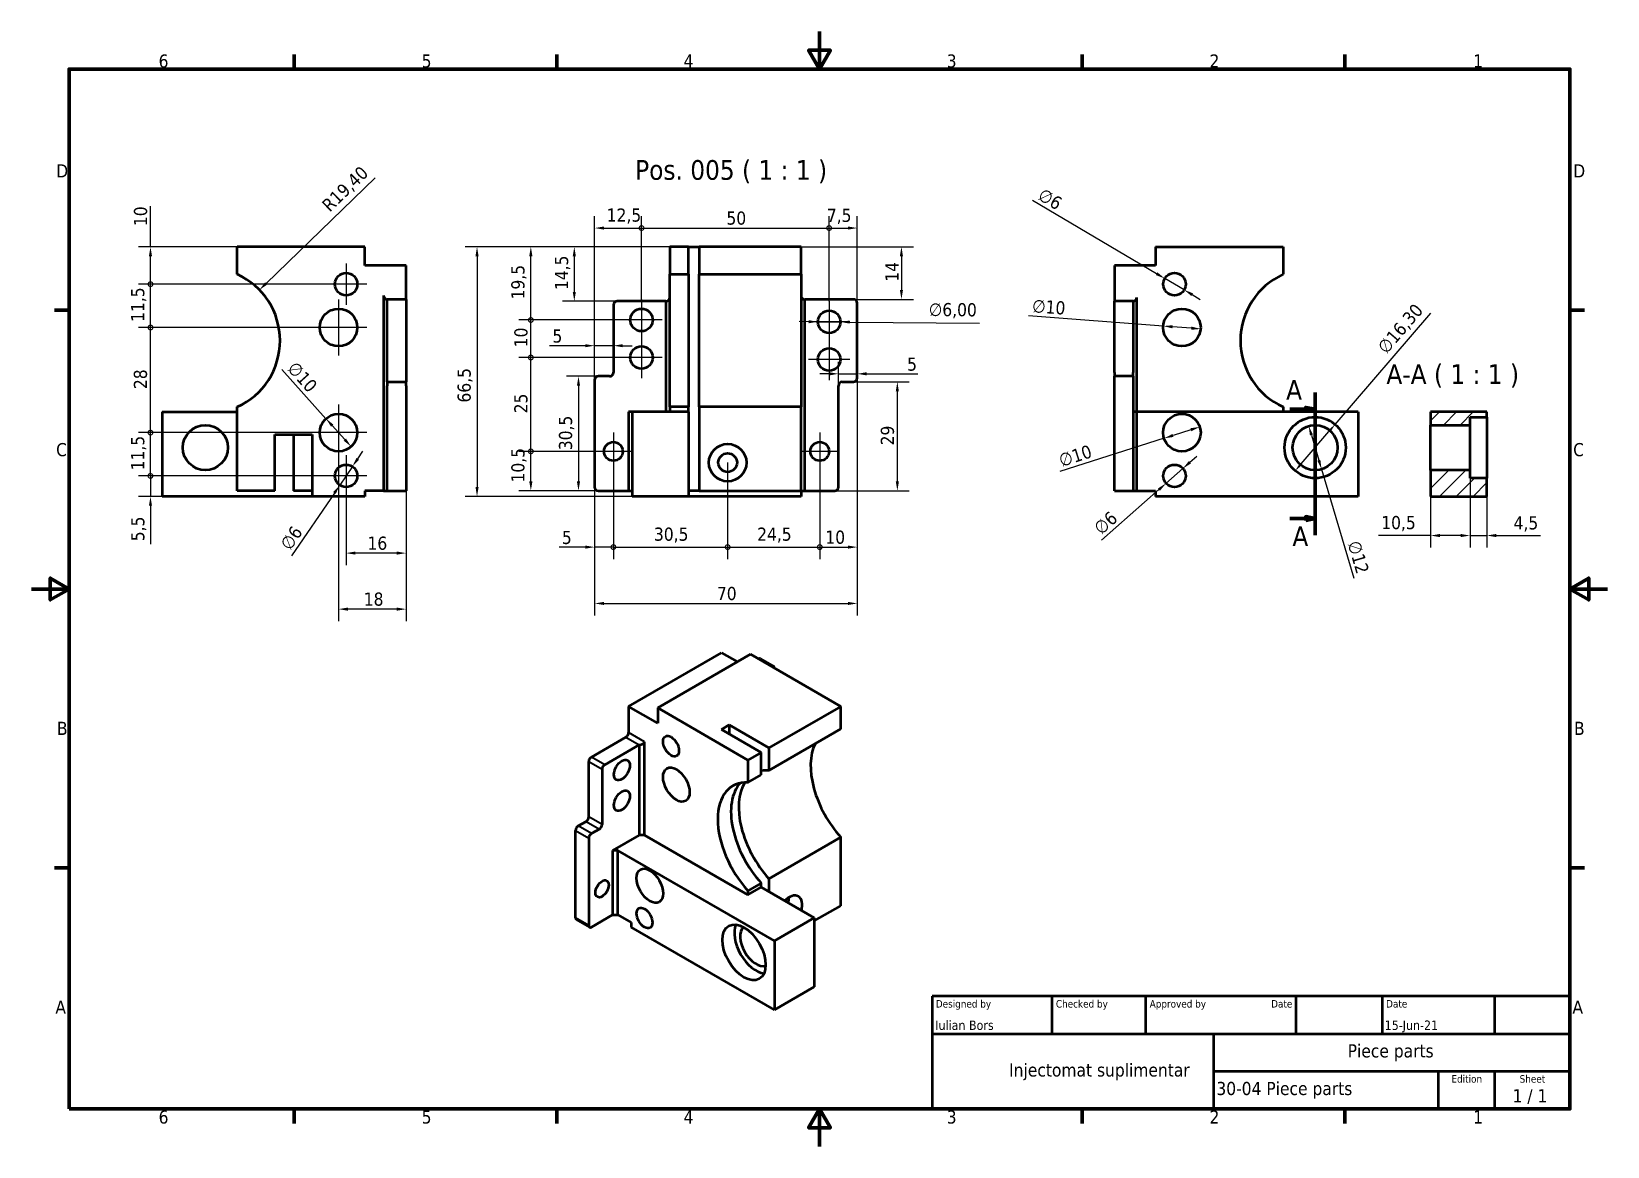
# Model space of a CAD drawing. Header units: millimetres. Extents: x 0 to 420, y 0 to 297.
import ezdxf
from ezdxf.enums import TextEntityAlignment as Align

# ---------------------------------------------------------------- set-up
doc = ezdxf.new("R2010")
doc.units = ezdxf.units.MM
doc.linetypes.add('CHAIN', pattern=[0.3543, 0.2362, -0.0295, 0.0591, -0.0295])
for name, color, linetype, lineweight in [('Border (ISO)', 7, 'Continuous', 70), ('Center Mark (ISO)', 7, 'Continuous', 25), ('Dimension (ISO)', 7, 'Continuous', 25), ('Hatch (ISO)', 7, 'Continuous', 18), ('Section Line (ISO)', 7, 'CHAIN', 70), ('Symbol (ISO)', 7, 'Continuous', 25), ('Title (ISO)', 7, 'Continuous', 50), ('Visible (ISO)', 7, 'Continuous', 50), ('Visible Narrow (ISO)', 7, 'Continuous', 35)]:
    doc.layers.add(name, color=color, linetype=linetype, lineweight=lineweight)
doc.styles.add('Label Text (ISO)', font='tahoma.ttf')
doc.styles.add('Note Text (ISO)', font='tahoma.ttf')
doc.styles.add('Text Style39', font='tahoma.ttf')
doc.styles.add('Text Style41', font='tahoma.ttf')
doc.dimstyles.new('Default (ISO)', dxfattribs={"dimtxt": 3.5, "dimasz": 2.5, "dimexe": 3.175, "dimexo": 0, "dimgap": 0.762, "dimtad": 1, "dimrnd": 1e-08, "dimzin": 0, "dimtxsty": 'Note Text (ISO)', "dimcen": 0.09, "dimdle": 10, "dimclrd": 256, "dimclre": 256, "dimclrt": 256, "dimazin": 0, "dimtfac": 1.001486, "dimtmove": 0, "dimatfit": 3, "dimfxl": 1, "dimtolj": 1, "dimtzin": 0, "dimlwd": -1, "dimlwe": -1, "dimarcsym": 0})

msp = doc.modelspace()

# ---------------------------------------------------------------- texts
at = {"layer": 'Symbol (ISO)', "char_height": 5.25, "attachment_point": 7, "style": 'Label Text (ISO)'}
for s, insert in [('Pos. 005 ( 1 : 1 )', (160.8754, 256.5592)), ('A-A ( 1 : 1 )', (361.0804, 202.159))]:
    msp.add_mtext(s, dxfattribs=dict(at, insert=insert))

# ---------------------------------------------------------------- blocks, each defined once
blk = doc.blocks.new('Borders Default Border')
at = {"layer": 'Border (ISO)'}
for p, q in [((70, 287), (70, 290.9)), ((140, 287), (140, 290.9)), ((280, 287), (280, 290.9)), ((350, 287), (350, 290.9)), ((10, 222.75), (6.1, 222.75)), ((410, 222.75), (413.9, 222.75)), ((10, 74.25), (6.1, 74.25)), ((410, 74.25), (413.9, 74.25)), ((70, 10), (70, 6.1)), ((140, 10), (140, 6.1)), ((280, 10), (280, 6.1)), ((350, 10), (350, 6.1))]:
    blk.add_line(p, q, dxfattribs=at)
at = {"layer": 'Border (ISO)', "flags": 128}
for points in [[(210, 297), (210, 287), (207.11, 292), (212.89, 292), (210, 287)], [(10, 10), (10, 287), (410, 287), (410, 10), (10, 10)], [(0, 148.5), (10, 148.5), (5, 151.39), (5, 145.61), (10, 148.5)], [(420, 148.5), (410, 148.5), (415, 151.39), (415, 145.61), (410, 148.5)], [(210, 0), (210, 10), (207.11, 5), (212.89, 5), (210, 10)]]:
    blk.add_lwpolyline(points, dxfattribs=at)
at = {"layer": 'Border (ISO)', "char_height": 3.5, "attachment_point": 7, "style": 'Note Text (ISO)'}
for s, insert in [('6', (33.88, 287.33)), ('5', (103.98, 287.33)), ('4', (173.78, 287.4)), ('3', (243.91, 287.33)), ('2', (313.94, 287.4)), ('1', (384.21, 287.4)), ('D', (6.57, 258.13)), ('D', (410.87, 258.13)), ('C', (6.56, 183.81)), ('C', (410.86, 183.81)), ('B', (6.78, 109.63)), ('B', (411.08, 109.63)), ('A', (6.36, 35.38)), ('A', (410.66, 35.38)), ('6', (33.88, 6.03)), ('5', (103.98, 6.03)), ('4', (173.78, 6.1)), ('3', (243.91, 6.03)), ('2', (313.94, 6.1)), ('1', (384.21, 6.1))]:
    blk.add_mtext(s, dxfattribs=dict(at, insert=insert))
blk = doc.blocks.new('Title Blocks I.A.B')
at = {"layer": 'Title (ISO)'}
for p, q in [((270.07, 130), (100.07, 130)), ((100.07, 130), (100.07, 100)), ((132.07, 120), (132.07, 130)), ((157.07, 120), (157.07, 130)), ((197.07, 120), (197.07, 130)), ((220.07, 120), (220.07, 130)), ((250.07, 120), (250.07, 130)), ((270.07, 100), (270.07, 130)), ((100.07, 120), (270.07, 120)), ((175.07, 120), (175.07, 100)), ((270.07, 110), (175.07, 110)), ((235.07, 100), (235.07, 110)), ((250.07, 100), (250.07, 110)), ((100.07, 100), (270.07, 100))]:
    blk.add_line(p, q, dxfattribs=at)
at = {"layer": 'Title (ISO)', "style": 'Text Style41'}
for s, p in [('Designed by', (101.07, 129)), ('Checked by', (133.07, 129)), ('Approved by', (158.07, 129)), ('Date', (221.07, 129))]:
    blk.add_text(s, height=2, dxfattribs=at).set_placement(p, align=Align.TOP_LEFT)
blk.add_text('Date', height=2, dxfattribs=at).set_placement((196.07, 129), align=Align.TOP_RIGHT)
for s, p in [('Edition', (242.57, 109)), ('Sheet', (260.07, 109))]:
    blk.add_text(s, height=2, dxfattribs=at).set_placement(p, align=Align.TOP_CENTER)
at = {"layer": 'Title (ISO)', "style": 'Note Text (ISO)'}
blk.add_text('1 / 1 ', height=3.5, dxfattribs=at).set_placement((260.07, 103.5), align=Align.MIDDLE_CENTER)
at = {"layer": 'Title (ISO)'}
for tag, p, height, style in [('AUTHOR_001', (100.92, 121.05), 2.5, 'Text Style39'), ('CREATION_DATE_001', (220.69, 121.05), 2.5, 'Text Style39'), ('TITLE_001', (210.83, 113.72), 3.5, 'Note Text (ISO)'), ('COMPANY_001', (102.23, 108.63), 3.5, 'Note Text (ISO)'), ('PART_NUMBER_001', (175.84, 103.7), 3.5, 'Note Text (ISO)')]:
    blk.add_attdef(tag, p, '', height=height, dxfattribs=dict(at, style=style))
at = {"layer": 'Title (ISO)', "style": 'Text Style39'}
for tag, p in [('CHECKED_BY', (133.07, 121)), ('ENG_APPROVED_BY', (158.07, 121))]:
    blk.add_attdef(tag, text='', height=2.5, dxfattribs=at).set_placement(p, align=Align.BOTTOM_LEFT)
blk.add_attdef('ENG_APPROVAL_DATE', text='', height=2.5, dxfattribs=at).set_placement((196.07, 121), align=Align.BOTTOM_RIGHT)
at = {"layer": 'Title (ISO)', "style": 'Note Text (ISO)'}
blk.add_attdef('REVISION_NUMBER', text='', height=3.5, dxfattribs=at).set_placement((242.57, 103.5), align=Align.MIDDLE_CENTER)
blk = doc.blocks.new('*D6')
at = {"layer": 'Defpoints', "color": 0, "transparency": 16777216}
for p in [(177.97, 239.66), (118.73, 173.16), (175.07, 173.16)]:
    blk.add_point(p, dxfattribs=at)
at = {"layer": 'Dimension (ISO)', "transparency": 16777216}
for p, q in [((177.97, 239.66), (115.56, 239.66)), ((118.73, 237.16), (118.73, 175.66)), ((175.07, 173.16), (115.56, 173.16))]:
    blk.add_line(p, q, dxfattribs=at)
for points in [[(118.32, 237.16), (119.15, 237.16), (118.73, 239.66)], [(118.32, 175.66), (119.15, 175.66), (118.73, 173.16)]]:
    blk.add_solid(points, dxfattribs=at)
at = {"layer": 'Dimension (ISO)', "transparency": 16777216, "insert": (113.54, 198.17), "char_height": 3.5, "attachment_point": 1, "rotation": 90, "style": 'Note Text (ISO)'}
blk.add_mtext('\\A1;66,5', dxfattribs=at)
blk = doc.blocks.new('*D7')
at = {"layer": 'Defpoints', "color": 0, "transparency": 16777216}
for p in [(220.07, 204.66), (150.07, 175.66), (220.07, 144.65)]:
    blk.add_point(p, dxfattribs=at)
at = {"layer": 'Dimension (ISO)', "transparency": 16777216}
for p, q in [((220.07, 204.66), (220.07, 141.48)), ((150.07, 175.66), (150.07, 141.48)), ((152.57, 144.65), (217.57, 144.65))]:
    blk.add_line(p, q, dxfattribs=at)
for points in [[(152.57, 145.07), (152.57, 144.24), (150.07, 144.65)], [(217.57, 145.07), (217.57, 144.24), (220.07, 144.65)]]:
    blk.add_solid(points, dxfattribs=at)
at = {"layer": 'Dimension (ISO)', "transparency": 16777216, "insert": (182.66, 149.06), "char_height": 3.5, "attachment_point": 1, "style": 'Note Text (ISO)'}
blk.add_mtext('\\A1;70', dxfattribs=at)
blk = doc.blocks.new('_DotSmall')
at = {"color": 0, "linetype": 'ByBlock', "const_width": 0.5}
blk.add_lwpolyline([(-0.0625, 0, 1), (0.0625, 0, 1)], format="xyb", close=True, dxfattribs=at)
blk = doc.blocks.new('*D8')
at = {"layer": 'Defpoints', "color": 0, "transparency": 16777216}
for p in [(155.07, 180.16), (150.07, 175.66), (155.07, 159.66)]:
    blk.add_point(p, dxfattribs=at)
at = {"layer": 'Dimension (ISO)', "transparency": 16777216}
for p, q in [((155.07, 180.16), (155.07, 156.48)), ((150.07, 175.66), (150.07, 156.48)), ((147.57, 159.66), (140.58, 159.66)), ((155.07, 159.66), (150.07, 159.66)), ((155.07, 159.66), (160.07, 159.66))]:
    blk.add_line(p, q, dxfattribs=at)
blk.add_solid([(147.57, 160.08), (147.57, 159.24), (150.07, 159.66)], dxfattribs=at)
at = {"layer": 'Dimension (ISO)', "transparency": 16777216, "xscale": 2.5, "yscale": 2.5, "zscale": 2.5, "rotation": 180}
blk.add_blockref('_DotSmall', (155.07, 159.66), dxfattribs=at)
at = {"layer": 'Dimension (ISO)', "transparency": 16777216, "insert": (141.34, 163.99), "char_height": 3.5, "attachment_point": 1, "style": 'Note Text (ISO)'}
blk.add_mtext('\\A1;5', dxfattribs=at)
blk = doc.blocks.new('*D10')
at = {"layer": 'Defpoints', "color": 0, "transparency": 16777216}
for p in [(185.52, 182.16), (155.07, 180.16), (185.52, 159.66)]:
    blk.add_point(p, dxfattribs=at)
at = {"layer": 'Dimension (ISO)', "transparency": 16777216}
for p, q in [((185.52, 182.16), (185.52, 156.48)), ((155.07, 180.16), (155.07, 156.48)), ((155.07, 159.66), (185.52, 159.66))]:
    blk.add_line(p, q, dxfattribs=at)
at = {"layer": 'Dimension (ISO)', "transparency": 16777216, "xscale": 2.5, "yscale": 2.5, "zscale": 2.5, "rotation": 180}
blk.add_blockref('_DotSmall', (155.07, 159.66), dxfattribs=at)
at = {"layer": 'Dimension (ISO)', "transparency": 16777216, "xscale": 2.5, "yscale": 2.5, "zscale": 2.5}
blk.add_blockref('_DotSmall', (185.52, 159.66), dxfattribs=at)
at = {"layer": 'Dimension (ISO)', "transparency": 16777216, "insert": (165.88, 164.86), "char_height": 3.5, "attachment_point": 1, "style": 'Note Text (ISO)'}
blk.add_mtext('\\A1;30,5', dxfattribs=at)
blk = doc.blocks.new('*D11')
at = {"layer": 'Defpoints', "color": 0, "transparency": 16777216}
for p in [(210.07, 185.16), (185.52, 182.16), (210.07, 159.66)]:
    blk.add_point(p, dxfattribs=at)
at = {"layer": 'Dimension (ISO)', "transparency": 16777216}
for p, q in [((210.07, 185.16), (210.07, 156.48)), ((185.52, 182.16), (185.52, 156.48)), ((185.52, 159.66), (210.07, 159.66))]:
    blk.add_line(p, q, dxfattribs=at)
at = {"layer": 'Dimension (ISO)', "transparency": 16777216, "xscale": 2.5, "yscale": 2.5, "zscale": 2.5, "rotation": 180}
blk.add_blockref('_DotSmall', (185.52, 159.66), dxfattribs=at)
at = {"layer": 'Dimension (ISO)', "transparency": 16777216, "xscale": 2.5, "yscale": 2.5, "zscale": 2.5}
blk.add_blockref('_DotSmall', (210.07, 159.66), dxfattribs=at)
at = {"layer": 'Dimension (ISO)', "transparency": 16777216, "insert": (193.39, 164.86), "char_height": 3.5, "attachment_point": 1, "style": 'Note Text (ISO)'}
blk.add_mtext('\\A1;24,5', dxfattribs=at)
blk = doc.blocks.new('*D12')
at = {"layer": 'Defpoints', "color": 0, "transparency": 16777216}
for p in [(220.07, 204.66), (210.07, 185.16), (220.07, 159.66)]:
    blk.add_point(p, dxfattribs=at)
at = {"layer": 'Dimension (ISO)', "transparency": 16777216}
for p, q in [((220.07, 204.66), (220.07, 156.48)), ((210.07, 185.16), (210.07, 156.48)), ((210.07, 159.66), (217.57, 159.66))]:
    blk.add_line(p, q, dxfattribs=at)
blk.add_solid([(217.57, 160.08), (217.57, 159.24), (220.07, 159.66)], dxfattribs=at)
at = {"layer": 'Dimension (ISO)', "transparency": 16777216, "xscale": 2.5, "yscale": 2.5, "zscale": 2.5, "rotation": 180}
blk.add_blockref('_DotSmall', (210.07, 159.66), dxfattribs=at)
at = {"layer": 'Dimension (ISO)', "transparency": 16777216, "insert": (211.56, 164.06), "char_height": 3.5, "attachment_point": 1, "style": 'Note Text (ISO)'}
blk.add_mtext('\\A1;10', dxfattribs=at)
blk = doc.blocks.new('*D13')
at = {"layer": 'Defpoints', "color": 0, "transparency": 16777216}
for p in [(60.75, 228.17), (46.83, 214.66)]:
    blk.add_point(p, dxfattribs=at)
at = {"layer": 'Dimension (ISO)', "transparency": 16777216}
blk.add_line((91.55, 258.07), (62.54, 229.91), dxfattribs=at)
blk.add_solid([(62.25, 230.21), (62.83, 229.61), (60.75, 228.17)], dxfattribs=at)
at = {"layer": 'Dimension (ISO)', "transparency": 16777216, "insert": (77.05, 251.24), "char_height": 3.5, "attachment_point": 1, "rotation": 44.1442, "style": 'Note Text (ISO)'}
blk.add_mtext('\\A1;R19,40', dxfattribs=at)
blk = doc.blocks.new('*D14')
at = {"layer": 'Defpoints', "color": 0, "transparency": 16777216}
for p in [(302, 231.22), (307.17, 228.18)]:
    blk.add_point(p, dxfattribs=at)
at = {"layer": 'Dimension (ISO)', "transparency": 16777216}
for p, q in [((299.85, 232.49), (266.73, 251.97)), ((307.17, 228.18), (302, 231.22)), ((309.33, 226.91), (311.48, 225.64))]:
    blk.add_line(p, q, dxfattribs=at)
for points in [[(300.06, 232.85), (299.64, 232.13), (302, 231.22)], [(309.54, 227.27), (309.12, 226.55), (307.17, 228.18)]]:
    blk.add_solid(points, dxfattribs=at)
at = {"layer": 'Dimension (ISO)', "transparency": 16777216, "insert": (269.68, 255.49), "char_height": 3.5, "attachment_point": 1, "rotation": 329.5334, "style": 'Note Text (ISO)'}
blk.add_mtext('\\A1;∅6', dxfattribs=at)
blk = doc.blocks.new('*D15')
at = {"layer": 'Defpoints', "color": 0, "transparency": 16777216}
for p in [(301.6, 218.54), (311.57, 217.78)]:
    blk.add_point(p, dxfattribs=at)
at = {"layer": 'Dimension (ISO)', "transparency": 16777216}
for p, q in [((301.6, 218.54), (265.73, 221.26)), ((309.08, 217.97), (304.1, 218.35))]:
    blk.add_line(p, q, dxfattribs=at)
for points in [[(304.13, 218.76), (304.06, 217.93), (301.6, 218.54)], [(309.11, 218.39), (309.05, 217.55), (311.57, 217.78)]]:
    blk.add_solid(points, dxfattribs=at)
at = {"layer": 'Dimension (ISO)', "transparency": 16777216, "insert": (266.83, 225.72), "char_height": 3.5, "attachment_point": 1, "rotation": 355.6589, "style": 'Note Text (ISO)'}
blk.add_mtext('\\A1;∅10', dxfattribs=at)
blk = doc.blocks.new('*D16')
at = {"layer": 'Defpoints', "color": 0, "transparency": 16777216}
for p in [(311.35, 191.68), (301.83, 188.64)]:
    blk.add_point(p, dxfattribs=at)
at = {"layer": 'Dimension (ISO)', "transparency": 16777216}
for p, q in [((308.97, 190.92), (304.21, 189.4)), ((301.83, 188.64), (274.06, 179.78))]:
    blk.add_line(p, q, dxfattribs=at)
for points in [[(304.08, 189.8), (304.33, 189), (301.83, 188.64)], [(308.84, 191.32), (309.1, 190.52), (311.35, 191.68)]]:
    blk.add_solid(points, dxfattribs=at)
at = {"layer": 'Dimension (ISO)', "transparency": 16777216, "insert": (273.41, 184.33), "char_height": 3.5, "attachment_point": 1, "rotation": 17.6958, "style": 'Note Text (ISO)'}
blk.add_mtext('\\A1;∅10', dxfattribs=at)
blk = doc.blocks.new('*D17')
at = {"layer": 'Defpoints', "color": 0, "transparency": 16777216}
for p in [(306.84, 180.6), (302.34, 176.63)]:
    blk.add_point(p, dxfattribs=at)
at = {"layer": 'Dimension (ISO)', "transparency": 16777216}
for p, q in [((306.84, 180.6), (302.34, 176.63)), ((308.71, 182.25), (310.59, 183.91)), ((300.46, 174.98), (285.14, 161.48))]:
    blk.add_line(p, q, dxfattribs=at)
for points in [[(308.44, 182.57), (308.99, 181.94), (306.84, 180.6)], [(300.19, 175.29), (300.74, 174.67), (302.34, 176.63)]]:
    blk.add_solid(points, dxfattribs=at)
at = {"layer": 'Dimension (ISO)', "transparency": 16777216, "insert": (282.72, 165.38), "char_height": 3.5, "attachment_point": 1, "rotation": 41.3925, "style": 'Note Text (ISO)'}
blk.add_mtext('\\A1;∅6', dxfattribs=at)
blk = doc.blocks.new('2dTransSection0')
at = {"layer": 'Section Line (ISO)', "linetype": 'Continuous'}
for p, q in [((342.09, 200.84), (342.09, 162.8)), ((335.38, 196.37), (339.59, 196.37)), ((342.09, 196.37), (339.59, 196.87)), ((339.59, 196.87), (339.59, 195.87)), ((339.59, 196.37), (342.09, 196.37)), ((339.59, 195.87), (342.09, 196.37)), ((335.38, 167.27), (339.59, 167.27)), ((342.09, 167.27), (339.59, 167.77)), ((339.59, 167.77), (339.59, 166.77)), ((339.59, 167.27), (342.09, 167.27)), ((339.59, 166.77), (342.09, 167.27))]:
    blk.add_line(p, q, dxfattribs=at)
at = {"layer": 'Section Line (ISO)', "linetype": 'Continuous', "lineweight": 140}
for p, q in [((342.09, 200.84), (342.09, 191.89)), ((342.09, 171.75), (342.09, 162.8))]:
    blk.add_line(p, q, dxfattribs=at)
at = {"layer": 'Section Line (ISO)', "linetype": 'Continuous', "flags": 128}
for points in [[(339.59, 195.87), (342.09, 196.37), (339.59, 196.87), (339.59, 195.87)], [(339.59, 166.77), (342.09, 167.27), (339.59, 167.77), (339.59, 166.77)]]:
    blk.add_lwpolyline(points, dxfattribs=at)
at = {"layer": 'Section Line (ISO)'}
for points in [[(339.59, 195.87), (342.09, 196.37), (339.59, 196.87), (339.59, 195.87)], [(339.59, 166.77), (342.09, 167.27), (339.59, 167.77), (339.59, 166.77)]]:
    blk.add_solid(points, dxfattribs=at)
at = {"layer": 'Section Line (ISO)', "char_height": 5.25, "attachment_point": 7, "style": 'Label Text (ISO)'}
for insert in [(334.36, 198.95), (336.03, 159.93)]:
    blk.add_mtext('A', dxfattribs=dict(at, insert=insert))
blk = doc.blocks.new('*D19')
at = {"layer": 'Defpoints', "color": 0, "transparency": 16777216}
for p in [(383.37, 180.16), (387.87, 178.01), (383.37, 162.74)]:
    blk.add_point(p, dxfattribs=at)
at = {"layer": 'Dimension (ISO)', "transparency": 16777216}
for p, q in [((383.37, 180.16), (383.37, 159.57)), ((387.87, 178.01), (387.87, 159.57)), ((380.87, 162.74), (378.37, 162.74)), ((383.37, 162.74), (387.87, 162.74)), ((390.37, 162.74), (402.11, 162.74))]:
    blk.add_line(p, q, dxfattribs=at)
for points in [[(380.87, 163.16), (380.87, 162.33), (383.37, 162.74)], [(390.37, 163.16), (390.37, 162.33), (387.87, 162.74)]]:
    blk.add_solid(points, dxfattribs=at)
at = {"layer": 'Dimension (ISO)', "transparency": 16777216, "insert": (394.98, 167.87), "char_height": 3.5, "attachment_point": 1, "style": 'Note Text (ISO)'}
blk.add_mtext('\\A1;4,5', dxfattribs=at)
blk = doc.blocks.new('*D20')
at = {"layer": 'Defpoints', "color": 0, "transparency": 16777216}
for p in [(383.37, 178.01), (372.87, 173.16), (372.87, 162.74)]:
    blk.add_point(p, dxfattribs=at)
at = {"layer": 'Dimension (ISO)', "transparency": 16777216}
for p, q in [((383.37, 178.01), (383.37, 159.57)), ((372.87, 173.16), (372.87, 159.57)), ((372.87, 162.74), (358.95, 162.74)), ((380.87, 162.74), (375.37, 162.74))]:
    blk.add_line(p, q, dxfattribs=at)
for points in [[(375.37, 163.16), (375.37, 162.33), (372.87, 162.74)], [(380.87, 163.16), (380.87, 162.33), (383.37, 162.74)]]:
    blk.add_solid(points, dxfattribs=at)
at = {"layer": 'Dimension (ISO)', "transparency": 16777216, "insert": (359.71, 167.95), "char_height": 3.5, "attachment_point": 1, "style": 'Note Text (ISO)'}
blk.add_mtext('\\A1;10,5', dxfattribs=at)
blk = doc.blocks.new('*D21')
at = {"layer": 'Defpoints', "color": 0, "transparency": 16777216}
for p in [(162.57, 244.65), (162.57, 225.66), (150.07, 204.16)]:
    blk.add_point(p, dxfattribs=at)
at = {"layer": 'Dimension (ISO)', "transparency": 16777216}
for p, q in [((150.07, 204.16), (150.07, 247.83)), ((162.57, 225.66), (162.57, 247.83)), ((152.57, 244.65), (162.57, 244.65))]:
    blk.add_line(p, q, dxfattribs=at)
blk.add_solid([(152.57, 245.07), (152.57, 244.24), (150.07, 244.65)], dxfattribs=at)
at = {"layer": 'Dimension (ISO)', "transparency": 16777216, "xscale": 2.5, "yscale": 2.5, "zscale": 2.5}
blk.add_blockref('_DotSmall', (162.57, 244.65), dxfattribs=at)
at = {"layer": 'Dimension (ISO)', "transparency": 16777216, "insert": (153.29, 249.86), "char_height": 3.5, "attachment_point": 1, "style": 'Note Text (ISO)'}
blk.add_mtext('\\A1;12,5', dxfattribs=at)
blk = doc.blocks.new('*D22')
at = {"layer": 'Defpoints', "color": 0, "transparency": 16777216}
for p in [(212.57, 244.65), (162.57, 225.66), (212.57, 225.16)]:
    blk.add_point(p, dxfattribs=at)
at = {"layer": 'Dimension (ISO)', "transparency": 16777216}
for p, q in [((162.57, 225.66), (162.57, 247.83)), ((212.57, 225.16), (212.57, 247.83)), ((162.57, 244.65), (212.57, 244.65))]:
    blk.add_line(p, q, dxfattribs=at)
at = {"layer": 'Dimension (ISO)', "transparency": 16777216, "xscale": 2.5, "yscale": 2.5, "zscale": 2.5, "rotation": 180}
blk.add_blockref('_DotSmall', (162.57, 244.65), dxfattribs=at)
at = {"layer": 'Dimension (ISO)', "transparency": 16777216, "xscale": 2.5, "yscale": 2.5, "zscale": 2.5}
blk.add_blockref('_DotSmall', (212.57, 244.65), dxfattribs=at)
at = {"layer": 'Dimension (ISO)', "transparency": 16777216, "insert": (185.2, 249.06), "char_height": 3.5, "attachment_point": 1, "style": 'Note Text (ISO)'}
blk.add_mtext('\\A1;50', dxfattribs=at)
blk = doc.blocks.new('*D23')
at = {"layer": 'Defpoints', "color": 0, "transparency": 16777216}
for p in [(220.07, 244.65), (212.57, 225.16), (220.07, 224.66)]:
    blk.add_point(p, dxfattribs=at)
at = {"layer": 'Dimension (ISO)', "transparency": 16777216}
for p, q in [((212.57, 225.16), (212.57, 247.83)), ((220.07, 224.66), (220.07, 247.83)), ((212.57, 244.65), (217.57, 244.65))]:
    blk.add_line(p, q, dxfattribs=at)
blk.add_solid([(217.57, 245.07), (217.57, 244.24), (220.07, 244.65)], dxfattribs=at)
at = {"layer": 'Dimension (ISO)', "transparency": 16777216, "xscale": 2.5, "yscale": 2.5, "zscale": 2.5, "rotation": 180}
blk.add_blockref('_DotSmall', (212.57, 244.65), dxfattribs=at)
at = {"layer": 'Dimension (ISO)', "transparency": 16777216, "insert": (211.96, 249.79), "char_height": 3.5, "attachment_point": 1, "style": 'Note Text (ISO)'}
blk.add_mtext('\\A1;7,5', dxfattribs=at)
blk = doc.blocks.new('*D24')
at = {"layer": 'Defpoints', "color": 0, "transparency": 16777216}
for p in [(205.07, 239.66), (219.07, 225.66), (231.84, 225.66)]:
    blk.add_point(p, dxfattribs=at)
at = {"layer": 'Dimension (ISO)', "transparency": 16777216}
for p, q in [((205.07, 239.66), (235.01, 239.66)), ((231.84, 237.16), (231.84, 228.16)), ((219.07, 225.66), (235.01, 225.66))]:
    blk.add_line(p, q, dxfattribs=at)
for points in [[(231.42, 237.16), (232.25, 237.16), (231.84, 239.66)], [(231.42, 228.16), (232.25, 228.16), (231.84, 225.66)]]:
    blk.add_solid(points, dxfattribs=at)
at = {"layer": 'Dimension (ISO)', "transparency": 16777216, "insert": (227.56, 230.36), "char_height": 3.5, "attachment_point": 1, "rotation": 90, "style": 'Note Text (ISO)'}
blk.add_mtext('\\A1;14', dxfattribs=at)
blk = doc.blocks.new('*D25')
at = {"layer": 'Defpoints', "color": 0, "transparency": 16777216}
for p in [(170.07, 239.66), (144.65, 225.16), (156.07, 225.16)]:
    blk.add_point(p, dxfattribs=at)
at = {"layer": 'Dimension (ISO)', "transparency": 16777216}
for p, q in [((170.07, 239.66), (141.48, 239.66)), ((144.65, 237.16), (144.65, 227.66)), ((156.07, 225.16), (141.48, 225.16))]:
    blk.add_line(p, q, dxfattribs=at)
for points in [[(144.24, 237.16), (145.07, 237.16), (144.65, 239.66)], [(144.24, 227.66), (145.07, 227.66), (144.65, 225.16)]]:
    blk.add_solid(points, dxfattribs=at)
at = {"layer": 'Dimension (ISO)', "transparency": 16777216, "insert": (139.51, 228.13), "char_height": 3.5, "attachment_point": 1, "rotation": 90, "style": 'Note Text (ISO)'}
blk.add_mtext('\\A1;14,5', dxfattribs=at)
blk = doc.blocks.new('*D26')
at = {"layer": 'Defpoints', "color": 0, "transparency": 16777216}
for p in [(151.07, 205.16), (145.77, 174.66), (151.07, 174.66)]:
    blk.add_point(p, dxfattribs=at)
at = {"layer": 'Dimension (ISO)', "transparency": 16777216}
for p, q in [((151.07, 205.16), (142.59, 205.16)), ((145.77, 202.66), (145.77, 177.16)), ((151.07, 174.66), (142.59, 174.66))]:
    blk.add_line(p, q, dxfattribs=at)
for points in [[(145.35, 202.66), (146.19, 202.66), (145.77, 205.16)], [(145.35, 177.16), (146.19, 177.16), (145.77, 174.66)]]:
    blk.add_solid(points, dxfattribs=at)
at = {"layer": 'Dimension (ISO)', "transparency": 16777216, "insert": (140.56, 185.48), "char_height": 3.5, "attachment_point": 1, "rotation": 90, "style": 'Note Text (ISO)'}
blk.add_mtext('\\A1;30,5', dxfattribs=at)
blk = doc.blocks.new('*D27')
at = {"layer": 'Defpoints', "color": 0, "transparency": 16777216}
for p in [(155.07, 213.31), (155.07, 210.21), (150.07, 204.16)]:
    blk.add_point(p, dxfattribs=at)
at = {"layer": 'Dimension (ISO)', "transparency": 16777216}
for p, q in [((150.07, 204.16), (150.07, 216.49)), ((147.57, 213.31), (138.08, 213.31)), ((155.07, 213.31), (150.07, 213.31)), ((157.57, 213.31), (160.07, 213.31))]:
    blk.add_line(p, q, dxfattribs=at)
for points in [[(147.57, 213.73), (147.57, 212.9), (150.07, 213.31)], [(157.57, 213.73), (157.57, 212.9), (155.07, 213.31)]]:
    blk.add_solid(points, dxfattribs=at)
at = {"layer": 'Dimension (ISO)', "transparency": 16777216, "insert": (138.84, 217.65), "char_height": 3.5, "attachment_point": 1, "style": 'Note Text (ISO)'}
blk.add_mtext('\\A1;5', dxfattribs=at)
blk = doc.blocks.new('*D28')
at = {"layer": 'Defpoints', "color": 0, "transparency": 16777216}
for p in [(219.07, 203.66), (230.75, 203.66), (214.07, 174.66)]:
    blk.add_point(p, dxfattribs=at)
at = {"layer": 'Dimension (ISO)', "transparency": 16777216}
for p, q in [((219.07, 203.66), (233.92, 203.66)), ((230.75, 177.16), (230.75, 201.16)), ((214.07, 174.66), (233.92, 174.66))]:
    blk.add_line(p, q, dxfattribs=at)
for points in [[(230.33, 201.16), (231.16, 201.16), (230.75, 203.66)], [(230.33, 177.16), (231.16, 177.16), (230.75, 174.66)]]:
    blk.add_solid(points, dxfattribs=at)
at = {"layer": 'Dimension (ISO)', "transparency": 16777216, "insert": (226.34, 186.76), "char_height": 3.5, "attachment_point": 1, "rotation": 90, "style": 'Note Text (ISO)'}
blk.add_mtext('\\A1;29', dxfattribs=at)
blk = doc.blocks.new('*D29')
at = {"layer": 'Defpoints', "color": 0, "transparency": 16777216}
for p in [(220.07, 205.82), (215.07, 202.66), (220.07, 205.26)]:
    blk.add_point(p, dxfattribs=at)
at = {"layer": 'Dimension (ISO)', "transparency": 16777216}
for p, q in [((212.57, 205.82), (210.07, 205.82)), ((215.07, 202.66), (215.07, 209)), ((215.07, 205.82), (220.07, 205.82)), ((222.57, 205.82), (236.2, 205.82))]:
    blk.add_line(p, q, dxfattribs=at)
for points in [[(212.57, 206.24), (212.57, 205.4), (215.07, 205.82)], [(222.57, 206.24), (222.57, 205.4), (220.07, 205.82)]]:
    blk.add_solid(points, dxfattribs=at)
at = {"layer": 'Dimension (ISO)', "transparency": 16777216, "insert": (233.35, 210.15), "char_height": 3.5, "attachment_point": 1, "style": 'Note Text (ISO)'}
blk.add_mtext('\\A1;5', dxfattribs=at)
blk = doc.blocks.new('*D30')
at = {"layer": 'Defpoints', "color": 0, "transparency": 16777216}
for p in [(209.57, 219.68), (215.57, 219.64)]:
    blk.add_point(p, dxfattribs=at)
at = {"layer": 'Dimension (ISO)', "transparency": 16777216}
for p, q in [((207.07, 219.7), (204.57, 219.72)), ((209.57, 219.68), (215.57, 219.64)), ((218.07, 219.62), (252.62, 219.35))]:
    blk.add_line(p, q, dxfattribs=at)
for points in [[(207.07, 220.12), (207.07, 219.28), (209.57, 219.68)], [(218.07, 220.03), (218.07, 219.2), (215.57, 219.64)]]:
    blk.add_solid(points, dxfattribs=at)
at = {"layer": 'Dimension (ISO)', "transparency": 16777216, "insert": (239.15, 224.72), "char_height": 3.5, "attachment_point": 1, "rotation": 359.5585, "style": 'Note Text (ISO)'}
blk.add_mtext('\\A1;∅6,00', dxfattribs=at)
blk = doc.blocks.new('*D31')
at = {"layer": 'Defpoints', "color": 0, "transparency": 16777216}
for p in [(133.07, 185.16), (155.07, 185.16), (151.07, 174.66)]:
    blk.add_point(p, dxfattribs=at)
at = {"layer": 'Dimension (ISO)', "transparency": 16777216}
for p, q in [((155.07, 185.16), (129.9, 185.16)), ((133.07, 177.16), (133.07, 185.16)), ((151.07, 174.66), (129.9, 174.66))]:
    blk.add_line(p, q, dxfattribs=at)
blk.add_solid([(132.65, 177.16), (133.49, 177.16), (133.07, 174.66)], dxfattribs=at)
at = {"layer": 'Dimension (ISO)', "transparency": 16777216, "xscale": 2.5, "yscale": 2.5, "zscale": 2.5, "rotation": 90}
blk.add_blockref('_DotSmall', (133.07, 185.16), dxfattribs=at)
at = {"layer": 'Dimension (ISO)', "transparency": 16777216, "insert": (127.87, 176.88), "char_height": 3.5, "attachment_point": 1, "rotation": 90, "style": 'Note Text (ISO)'}
blk.add_mtext('\\A1;10,5', dxfattribs=at)
blk = doc.blocks.new('*D32')
at = {"layer": 'Defpoints', "color": 0, "transparency": 16777216}
for p in [(133.07, 210.16), (157.07, 210.16), (155.07, 185.16)]:
    blk.add_point(p, dxfattribs=at)
at = {"layer": 'Dimension (ISO)', "transparency": 16777216}
for p, q in [((157.07, 210.16), (129.9, 210.16)), ((133.07, 185.16), (133.07, 210.16)), ((155.07, 185.16), (129.9, 185.16))]:
    blk.add_line(p, q, dxfattribs=at)
at = {"layer": 'Dimension (ISO)', "transparency": 16777216, "xscale": 2.5, "yscale": 2.5, "zscale": 2.5}
for p, rotation in [((133.07, 210.16), 90), ((133.07, 185.16), 270)]:
    blk.add_blockref('_DotSmall', p, dxfattribs=dict(at, rotation=rotation))
at = {"layer": 'Dimension (ISO)', "transparency": 16777216, "insert": (128.66, 195.29), "char_height": 3.5, "attachment_point": 1, "rotation": 90, "style": 'Note Text (ISO)'}
blk.add_mtext('\\A1;25', dxfattribs=at)
blk = doc.blocks.new('*D33')
at = {"layer": 'Defpoints', "color": 0, "transparency": 16777216}
for p in [(133.07, 220.16), (162.57, 220.16), (157.07, 210.16)]:
    blk.add_point(p, dxfattribs=at)
at = {"layer": 'Dimension (ISO)', "transparency": 16777216}
for p, q in [((162.57, 220.16), (129.9, 220.16)), ((133.07, 210.16), (133.07, 220.16)), ((157.07, 210.16), (129.9, 210.16))]:
    blk.add_line(p, q, dxfattribs=at)
at = {"layer": 'Dimension (ISO)', "transparency": 16777216, "xscale": 2.5, "yscale": 2.5, "zscale": 2.5}
for p, rotation in [((133.07, 220.16), 90), ((133.07, 210.16), 270)]:
    blk.add_blockref('_DotSmall', p, dxfattribs=dict(at, rotation=rotation))
at = {"layer": 'Dimension (ISO)', "transparency": 16777216, "insert": (128.67, 212.89), "char_height": 3.5, "attachment_point": 1, "rotation": 90, "style": 'Note Text (ISO)'}
blk.add_mtext('\\A1;10', dxfattribs=at)
blk = doc.blocks.new('*D34')
at = {"layer": 'Defpoints', "color": 0, "transparency": 16777216}
for p in [(133.07, 239.66), (177.97, 239.66), (162.57, 220.16)]:
    blk.add_point(p, dxfattribs=at)
at = {"layer": 'Dimension (ISO)', "transparency": 16777216}
for p, q in [((177.97, 239.66), (129.9, 239.66)), ((133.07, 220.16), (133.07, 237.16)), ((162.57, 220.16), (129.9, 220.16))]:
    blk.add_line(p, q, dxfattribs=at)
blk.add_solid([(132.65, 237.16), (133.49, 237.16), (133.07, 239.66)], dxfattribs=at)
at = {"layer": 'Dimension (ISO)', "transparency": 16777216, "xscale": 2.5, "yscale": 2.5, "zscale": 2.5, "rotation": 270}
blk.add_blockref('_DotSmall', (133.07, 220.16), dxfattribs=at)
at = {"layer": 'Dimension (ISO)', "transparency": 16777216, "insert": (127.87, 225.64), "char_height": 3.5, "attachment_point": 1, "rotation": 90, "style": 'Note Text (ISO)'}
blk.add_mtext('\\A1;19,5', dxfattribs=at)
blk = doc.blocks.new('*D35')
at = {"layer": 'Defpoints', "color": 0, "transparency": 16777216}
for p in [(347.4, 192.34), (336.77, 179.98)]:
    blk.add_point(p, dxfattribs=at)
at = {"layer": 'Dimension (ISO)', "transparency": 16777216}
for p, q in [((347.4, 192.34), (372.91, 221.97)), ((338.4, 181.88), (345.77, 190.44))]:
    blk.add_line(p, q, dxfattribs=at)
for points in [[(345.46, 190.71), (346.09, 190.17), (347.4, 192.34)], [(338.09, 182.15), (338.72, 181.6), (336.77, 179.98)]]:
    blk.add_solid(points, dxfattribs=at)
at = {"layer": 'Dimension (ISO)', "transparency": 16777216, "insert": (358.39, 213.17), "char_height": 3.5, "attachment_point": 1, "rotation": 49.2852, "style": 'Note Text (ISO)'}
blk.add_mtext('\\A1;∅16,30', dxfattribs=at)
blk = doc.blocks.new('*D36')
at = {"layer": 'Defpoints', "color": 0, "transparency": 16777216}
for p in [(340.39, 191.91), (343.79, 180.41)]:
    blk.add_point(p, dxfattribs=at)
at = {"layer": 'Dimension (ISO)', "transparency": 16777216}
for p, q in [((341.09, 189.52), (343.08, 182.8)), ((343.79, 180.41), (352.38, 151.41))]:
    blk.add_line(p, q, dxfattribs=at)
for points in [[(341.49, 189.63), (340.7, 189.4), (340.39, 191.91)], [(343.48, 182.92), (342.68, 182.68), (343.79, 180.41)]]:
    blk.add_solid(points, dxfattribs=at)
at = {"layer": 'Dimension (ISO)', "transparency": 16777216, "insert": (354.05, 161.72), "char_height": 3.5, "attachment_point": 1, "rotation": 286.4923, "style": 'Note Text (ISO)'}
blk.add_mtext('\\A1;∅12', dxfattribs=at)
blk = doc.blocks.new('*D37')
at = {"layer": 'Defpoints', "color": 0, "transparency": 16777216}
for p in [(31.7, 178.62), (78.33, 178.62), (74.83, 173.16)]:
    blk.add_point(p, dxfattribs=at)
at = {"layer": 'Dimension (ISO)', "transparency": 16777216}
for p, q in [((31.7, 178.62), (31.7, 183.62)), ((78.33, 178.62), (28.52, 178.62)), ((31.7, 178.62), (31.7, 173.16)), ((74.83, 173.16), (28.52, 173.16)), ((31.7, 170.66), (31.7, 160.46))]:
    blk.add_line(p, q, dxfattribs=at)
blk.add_solid([(31.28, 170.66), (32.11, 170.66), (31.7, 173.16)], dxfattribs=at)
at = {"layer": 'Dimension (ISO)', "transparency": 16777216, "xscale": 2.5, "yscale": 2.5, "zscale": 2.5, "rotation": 270}
blk.add_blockref('_DotSmall', (31.7, 178.62), dxfattribs=at)
at = {"layer": 'Dimension (ISO)', "transparency": 16777216, "insert": (26.57, 161.23), "char_height": 3.5, "attachment_point": 1, "rotation": 90, "style": 'Note Text (ISO)'}
blk.add_mtext('\\A1;5,5', dxfattribs=at)
blk = doc.blocks.new('*D38')
at = {"layer": 'Defpoints', "color": 0, "transparency": 16777216}
for p in [(31.7, 190.16), (74.33, 190.16), (78.33, 178.62)]:
    blk.add_point(p, dxfattribs=at)
at = {"layer": 'Dimension (ISO)', "transparency": 16777216}
for p, q in [((74.33, 190.16), (28.52, 190.16)), ((31.7, 178.62), (31.7, 190.16)), ((78.33, 178.62), (28.52, 178.62))]:
    blk.add_line(p, q, dxfattribs=at)
at = {"layer": 'Dimension (ISO)', "transparency": 16777216, "xscale": 2.5, "yscale": 2.5, "zscale": 2.5}
for p, rotation in [((31.7, 190.16), 90), ((31.7, 178.62), 270)]:
    blk.add_blockref('_DotSmall', p, dxfattribs=dict(at, rotation=rotation))
at = {"layer": 'Dimension (ISO)', "transparency": 16777216, "insert": (26.55, 180.11), "char_height": 3.5, "attachment_point": 1, "rotation": 90, "style": 'Note Text (ISO)'}
blk.add_mtext('\\A1;11,5', dxfattribs=at)
blk = doc.blocks.new('*D39')
at = {"layer": 'Defpoints', "color": 0, "transparency": 16777216}
for p in [(31.7, 218.16), (74.33, 218.16), (74.33, 190.16)]:
    blk.add_point(p, dxfattribs=at)
at = {"layer": 'Dimension (ISO)', "transparency": 16777216}
for p, q in [((74.33, 218.16), (28.52, 218.16)), ((31.7, 190.16), (31.7, 218.16)), ((74.33, 190.16), (28.52, 190.16))]:
    blk.add_line(p, q, dxfattribs=at)
at = {"layer": 'Dimension (ISO)', "transparency": 16777216, "xscale": 2.5, "yscale": 2.5, "zscale": 2.5}
for p, rotation in [((31.7, 218.16), 90), ((31.7, 190.16), 270)]:
    blk.add_blockref('_DotSmall', p, dxfattribs=dict(at, rotation=rotation))
at = {"layer": 'Dimension (ISO)', "transparency": 16777216, "insert": (27.27, 201.76), "char_height": 3.5, "attachment_point": 1, "rotation": 90, "style": 'Note Text (ISO)'}
blk.add_mtext('\\A1;28', dxfattribs=at)
blk = doc.blocks.new('*D40')
at = {"layer": 'Defpoints', "color": 0, "transparency": 16777216}
for p in [(31.7, 229.7), (78.33, 229.7), (74.33, 218.16)]:
    blk.add_point(p, dxfattribs=at)
at = {"layer": 'Dimension (ISO)', "transparency": 16777216}
for p, q in [((78.33, 229.7), (28.52, 229.7)), ((31.7, 218.16), (31.7, 229.7)), ((74.33, 218.16), (28.52, 218.16))]:
    blk.add_line(p, q, dxfattribs=at)
at = {"layer": 'Dimension (ISO)', "transparency": 16777216, "xscale": 2.5, "yscale": 2.5, "zscale": 2.5}
for p, rotation in [((31.7, 229.7), 90), ((31.7, 218.16), 270)]:
    blk.add_blockref('_DotSmall', p, dxfattribs=dict(at, rotation=rotation))
at = {"layer": 'Dimension (ISO)', "transparency": 16777216, "insert": (26.55, 219.65), "char_height": 3.5, "attachment_point": 1, "rotation": 90, "style": 'Note Text (ISO)'}
blk.add_mtext('\\A1;11,5', dxfattribs=at)
blk = doc.blocks.new('*D41')
at = {"layer": 'Defpoints', "color": 0, "transparency": 16777216}
for p in [(31.7, 239.66), (54.83, 239.66), (78.33, 229.7)]:
    blk.add_point(p, dxfattribs=at)
at = {"layer": 'Dimension (ISO)', "transparency": 16777216}
for p, q in [((31.7, 239.66), (31.7, 250.46)), ((54.83, 239.66), (28.52, 239.66)), ((31.7, 229.7), (31.7, 237.16)), ((78.33, 229.7), (28.52, 229.7))]:
    blk.add_line(p, q, dxfattribs=at)
blk.add_solid([(31.28, 237.16), (32.11, 237.16), (31.7, 239.66)], dxfattribs=at)
at = {"layer": 'Dimension (ISO)', "transparency": 16777216, "xscale": 2.5, "yscale": 2.5, "zscale": 2.5, "rotation": 270}
blk.add_blockref('_DotSmall', (31.7, 229.7), dxfattribs=at)
at = {"layer": 'Dimension (ISO)', "transparency": 16777216, "insert": (27.29, 245.17), "char_height": 3.5, "attachment_point": 1, "rotation": 90, "style": 'Note Text (ISO)'}
blk.add_mtext('\\A1;10', dxfattribs=at)
blk = doc.blocks.new('*D42')
at = {"layer": 'Defpoints', "color": 0, "transparency": 16777216}
for p in [(83.83, 173.12), (99.83, 175.66), (83.83, 158.06)]:
    blk.add_point(p, dxfattribs=at)
at = {"layer": 'Dimension (ISO)', "transparency": 16777216}
for p, q in [((83.83, 173.12), (83.83, 154.89)), ((99.83, 175.66), (99.83, 154.89)), ((97.33, 158.06), (86.33, 158.06))]:
    blk.add_line(p, q, dxfattribs=at)
for points in [[(86.33, 158.48), (86.33, 157.65), (83.83, 158.06)], [(97.33, 158.48), (97.33, 157.65), (99.83, 158.06)]]:
    blk.add_solid(points, dxfattribs=at)
at = {"layer": 'Dimension (ISO)', "transparency": 16777216, "insert": (89.54, 162.46), "char_height": 3.5, "attachment_point": 1, "style": 'Note Text (ISO)'}
blk.add_mtext('\\A1;16', dxfattribs=at)
blk = doc.blocks.new('*D43')
at = {"layer": 'Defpoints', "color": 0, "transparency": 16777216}
for p in [(81.83, 182.66), (99.83, 175.66), (81.83, 143.14)]:
    blk.add_point(p, dxfattribs=at)
at = {"layer": 'Dimension (ISO)', "transparency": 16777216}
for p, q in [((81.83, 182.66), (81.83, 139.97)), ((99.83, 175.66), (99.83, 139.97)), ((97.33, 143.14), (84.33, 143.14))]:
    blk.add_line(p, q, dxfattribs=at)
for points in [[(84.33, 143.56), (84.33, 142.72), (81.83, 143.14)], [(97.33, 143.56), (97.33, 142.72), (99.83, 143.14)]]:
    blk.add_solid(points, dxfattribs=at)
at = {"layer": 'Dimension (ISO)', "transparency": 16777216, "insert": (88.55, 147.56), "char_height": 3.5, "attachment_point": 1, "style": 'Note Text (ISO)'}
blk.add_mtext('\\A1;18', dxfattribs=at)
blk = doc.blocks.new('*D44')
at = {"layer": 'Defpoints', "color": 0, "transparency": 16777216}
for p in [(78.48, 193.87), (85.17, 186.44)]:
    blk.add_point(p, dxfattribs=at)
at = {"layer": 'Dimension (ISO)', "transparency": 16777216}
for p, q in [((78.48, 193.87), (66.67, 206.99)), ((83.5, 188.3), (80.15, 192.02))]:
    blk.add_line(p, q, dxfattribs=at)
for points in [[(80.46, 192.3), (79.84, 191.74), (78.48, 193.87)], [(83.81, 188.58), (83.19, 188.02), (85.17, 186.44)]]:
    blk.add_solid(points, dxfattribs=at)
at = {"layer": 'Dimension (ISO)', "transparency": 16777216, "insert": (70.55, 209.46), "char_height": 3.5, "attachment_point": 1, "rotation": 312.002, "style": 'Note Text (ISO)'}
blk.add_mtext('\\A1;∅10', dxfattribs=at)
blk = doc.blocks.new('*D45')
at = {"layer": 'Defpoints', "color": 0, "transparency": 16777216}
for p in [(85.51, 181.1), (82.14, 176.14)]:
    blk.add_point(p, dxfattribs=at)
at = {"layer": 'Dimension (ISO)', "transparency": 16777216}
for p, q in [((86.92, 183.16), (88.33, 185.23)), ((85.51, 181.1), (82.14, 176.14)), ((80.73, 174.07), (69.33, 157.32))]:
    blk.add_line(p, q, dxfattribs=at)
for points in [[(86.58, 183.4), (87.27, 182.93), (85.51, 181.1)], [(80.39, 174.3), (81.08, 173.84), (82.14, 176.14)]]:
    blk.add_solid(points, dxfattribs=at)
at = {"layer": 'Dimension (ISO)', "transparency": 16777216, "insert": (66.01, 160.5), "char_height": 3.5, "attachment_point": 1, "rotation": 55.7527, "style": 'Note Text (ISO)'}
blk.add_mtext('\\A1;∅6', dxfattribs=at)

# ---------------------------------------------------------------- dimensions: what is measured, and where the dimension line sits
at = {"layer": 'Dimension (ISO)'}
dim = msp.add_radius_dim(center=(46.8258, 214.659), mpoint=(60.7471, 228.1705), dimstyle='Default (ISO)', override={"dimgap": 0.762, "dimdec": 2, "dimlfac": 1, "dimcen": 0, "dimtol": 0, "dimlim": 0, "dimtp": 0, "dimtm": 0, "dimtdec": 2, "dimtofl": 0}, dxfattribs=at)
dim.commit()
dim.dimension.update_dxf_attribs({"geometry": '*D13', "text_midpoint": (85.8378, 252.5227), "dimtype": 164})
for p1, p2, override, picture, middle in [((307.1743, 228.1801), (302.0028, 231.2223), {"dimgap": 0.762, "dimdec": 0, "dimlfac": 1, "dimtol": 0, "dimlim": 0, "dimtp": 0, "dimtm": 0, "dimtdec": 2, "dimatfit": 2}, '*D14', (270.0008, 250.0479)), ((209.5713, 219.6821), (215.5712, 219.6359), {"dimgap": 0.762, "dimdec": 2, "dimlfac": 1, "dimtol": 0, "dimlim": 0, "dimtp": 0, "dimtm": 0, "dimtdec": 2, "dimatfit": 2}, '*D30', (245.4836, 219.4054)), ((311.5742, 217.7806), (301.6029, 218.5375), {"dimgap": 0.762, "dimdec": 0, "dimlfac": 1, "dimtol": 0, "dimlim": 0, "dimtp": 0, "dimtm": 0, "dimtdec": 2, "dimatfit": 2}, '*D15', (270.8111, 220.8749)), ((336.7723, 179.9816), (347.4047, 192.3365), {"dimgap": 0.762, "dimdec": 2, "dimlfac": 1, "dimtol": 0, "dimlim": 0, "dimtp": 0, "dimtm": 0, "dimtdec": 2, "dimatfit": 2}, '*D35', (367.3968, 215.5673)), ((85.1716, 186.4434), (78.48, 193.8746), {"dimgap": 0.762, "dimdec": 0, "dimlfac": 1, "dimtol": 0, "dimlim": 0, "dimtp": 0, "dimtm": 0, "dimtdec": 2, "dimatfit": 2}, '*D44', (70.0769, 203.2065)), ((311.3519, 191.6788), (301.8251, 188.6392), {"dimgap": 0.762, "dimdec": 0, "dimlfac": 1, "dimtol": 0, "dimlim": 0, "dimtp": 0, "dimtm": 0, "dimtdec": 2, "dimatfit": 2}, '*D16', (278.9147, 181.3294)), ((340.3852, 191.9122), (343.7918, 180.4059), {"dimgap": 0.762, "dimdec": 0, "dimlfac": 1, "dimtol": 0, "dimlim": 0, "dimtp": 0, "dimtm": 0, "dimtdec": 2, "dimatfit": 2}, '*D36', (350.9313, 156.2916)), ((85.5141, 181.0967), (82.1375, 176.137), {"dimgap": 0.762, "dimdec": 0, "dimlfac": 1, "dimtol": 0, "dimlim": 0, "dimtp": 0, "dimtm": 0, "dimtdec": 2, "dimatfit": 2}, '*D45', (71.4679, 160.465)), ((306.8391, 180.6005), (302.3379, 176.6332), {"dimgap": 0.762, "dimdec": 0, "dimlfac": 1, "dimtol": 0, "dimlim": 0, "dimtp": 0, "dimtm": 0, "dimtdec": 2, "dimatfit": 2}, '*D17', (287.9907, 163.9877))]:
    dim = msp.add_diameter_dim_2p(p1=p1, p2=p2, dimstyle='Default (ISO)', override=override, dxfattribs=at)
    dim.commit()
    dim.dimension.update_dxf_attribs({"geometry": picture, "text_midpoint": middle, "dimtype": 163})
for base, p1, p2, angle, override, picture, middle in [((31.6967, 239.659), (78.3258, 229.7012), (54.8258, 239.659), 90, {"dimgap": 0.762, "dimdec": 0, "dimblk1": 'DotSmall', "dimsah": 1, "dimdle": 0, "dimtol": 0, "dimlim": 0, "dimtp": 0, "dimtm": 0, "dimtdec": 2, "dimtofl": 0, "dimatfit": 2}, '*D41', (31.6967, 247.4341)), ((162.5712, 244.6541), (150.0712, 204.159), (162.5712, 225.659), 180, {"dimgap": 0.762, "dimdec": 1, "dimblk2": 'DotSmall', "dimsah": 1, "dimdle": 0, "dimtol": 0, "dimlim": 0, "dimtp": 0, "dimtm": 0, "dimtdec": 2, "dimtofl": 0, "dimatfit": 1}, '*D21', (157.5712, 244.6541)), ((212.5712, 244.6541), (162.5712, 225.659), (212.5712, 225.159), 180, {"dimgap": 0.762, "dimdec": 0, "dimblk1": 'DotSmall', "dimblk2": 'DotSmall', "dimsah": 1, "dimdle": 0, "dimtol": 0, "dimlim": 0, "dimtp": 0, "dimtm": 0, "dimtdec": 2, "dimtofl": 0, "dimatfit": 1}, '*D22', (187.5812, 244.6541)), ((220.0712, 244.6541), (212.5712, 225.159), (220.0712, 224.659), 180, {"dimgap": 0.762, "dimdec": 1, "dimblk1": 'DotSmall', "dimsah": 1, "dimdle": 0, "dimtol": 0, "dimlim": 0, "dimtp": 0, "dimtm": 0, "dimtdec": 2, "dimtofl": 0, "dimatfit": 1}, '*D23', (215.0712, 244.6541)), ((118.7334, 173.159), (177.9712, 239.659), (175.0712, 173.159), 90, {"dimgap": 0.762, "dimdec": 1, "dimtol": 0, "dimlim": 0, "dimtp": 0, "dimtm": 0, "dimtdec": 2, "dimtofl": 0, "dimatfit": 1}, '*D6', (118.7334, 202.6132)), ((133.0712, 239.659), (162.5712, 220.159), (177.9712, 239.659), 90, {"dimgap": 0.762, "dimdec": 1, "dimblk1": 'DotSmall', "dimsah": 1, "dimdle": 0, "dimtol": 0, "dimlim": 0, "dimtp": 0, "dimtm": 0, "dimtdec": 2, "dimtofl": 0, "dimatfit": 1}, '*D34', (133.0712, 229.919)), ((144.6528, 225.159), (170.0712, 239.659), (156.0712, 225.159), 90, {"dimgap": 0.762, "dimdec": 1, "dimtol": 0, "dimlim": 0, "dimtp": 0, "dimtm": 0, "dimtdec": 2, "dimtofl": 0, "dimatfit": 1}, '*D25', (144.6528, 232.409)), ((231.8357, 225.659), (205.0712, 239.659), (219.0712, 225.659), 90, {"dimgap": 0.762, "dimdec": 0, "dimtol": 0, "dimlim": 0, "dimtp": 0, "dimtm": 0, "dimtdec": 2, "dimtofl": 0, "dimatfit": 1}, '*D24', (231.8357, 232.659)), ((31.6967, 229.7012), (74.3258, 218.159), (78.3258, 229.7012), 90, {"dimgap": 0.762, "dimdec": 1, "dimblk1": 'DotSmall', "dimblk2": 'DotSmall', "dimsah": 1, "dimdle": 0, "dimtol": 0, "dimlim": 0, "dimtp": 0, "dimtm": 0, "dimtdec": 2, "dimtofl": 0, "dimatfit": 1}, '*D40', (31.6967, 223.9301)), ((31.6967, 218.159), (74.3258, 190.159), (74.3258, 218.159), 90, {"dimgap": 0.762, "dimdec": 0, "dimblk1": 'DotSmall', "dimblk2": 'DotSmall', "dimsah": 1, "dimdle": 0, "dimtol": 0, "dimlim": 0, "dimtp": 0, "dimtm": 0, "dimtdec": 2, "dimtofl": 0, "dimatfit": 1}, '*D39', (31.6967, 204.169)), ((133.0712, 220.159), (157.0712, 210.159), (162.5712, 220.159), 90, {"dimgap": 0.762, "dimdec": 0, "dimblk1": 'DotSmall', "dimblk2": 'DotSmall', "dimsah": 1, "dimdle": 0, "dimtol": 0, "dimlim": 0, "dimtp": 0, "dimtm": 0, "dimtdec": 2, "dimtofl": 0, "dimatfit": 1}, '*D33', (133.0712, 215.159)), ((155.0712, 213.3146), (150.0712, 204.159), (155.0712, 210.2122), 180, {"dimgap": 0.762, "dimdec": 0, "dimse2": 1, "dimtol": 0, "dimlim": 0, "dimtp": 0, "dimtm": 0, "dimtdec": 2, "dimtofl": 1, "dimatfit": 1}, '*D27', (139.8819, 213.3146)), ((133.0712, 210.159), (155.0712, 185.159), (157.0712, 210.159), 90, {"dimgap": 0.762, "dimdec": 0, "dimblk1": 'DotSmall', "dimblk2": 'DotSmall', "dimsah": 1, "dimdle": 0, "dimtol": 0, "dimlim": 0, "dimtp": 0, "dimtm": 0, "dimtdec": 2, "dimtofl": 0, "dimatfit": 1}, '*D32', (133.0712, 197.669)), ((145.7688, 174.659), (151.0712, 205.159), (151.0712, 174.659), 270, {"dimgap": 0.762, "dimdec": 1, "dimtol": 0, "dimlim": 0, "dimtp": 0, "dimtm": 0, "dimtdec": 2, "dimtofl": 0, "dimatfit": 1}, '*D26', (145.7688, 189.909)), ((220.0712, 144.6547), (150.0712, 175.659), (220.0712, 204.659), 180, {"dimgap": 0.762, "dimdec": 0, "dimtol": 0, "dimlim": 0, "dimtp": 0, "dimtm": 0, "dimtdec": 2, "dimtofl": 0, "dimatfit": 1}, '*D7', (185.0712, 144.6547)), ((220.0712, 159.659), (210.0712, 185.159), (220.0712, 204.659), 180, {"dimgap": 0.762, "dimdec": 0, "dimblk1": 'DotSmall', "dimsah": 1, "dimdle": 0, "dimtol": 0, "dimlim": 0, "dimtp": 0, "dimtm": 0, "dimtdec": 2, "dimtofl": 0, "dimatfit": 1}, '*D12', (213.8212, 159.659)), ((230.7467, 203.659), (214.0712, 174.659), (219.0712, 203.659), 270, {"dimgap": 0.762, "dimdec": 0, "dimtol": 0, "dimlim": 0, "dimtp": 0, "dimtm": 0, "dimtdec": 2, "dimtofl": 0, "dimatfit": 1}, '*D28', (230.7467, 189.159)), ((31.6967, 190.159), (78.3258, 178.6168), (74.3258, 190.159), 90, {"dimgap": 0.762, "dimdec": 1, "dimblk1": 'DotSmall', "dimblk2": 'DotSmall', "dimsah": 1, "dimdle": 0, "dimtol": 0, "dimlim": 0, "dimtp": 0, "dimtm": 0, "dimtdec": 2, "dimtofl": 0, "dimatfit": 1}, '*D38', (31.6967, 184.3879)), ((133.0712, 185.159), (151.0712, 174.659), (155.0712, 185.159), 90, {"dimgap": 0.762, "dimdec": 1, "dimblk2": 'DotSmall', "dimsah": 1, "dimdle": 0, "dimtol": 0, "dimlim": 0, "dimtp": 0, "dimtm": 0, "dimtdec": 2, "dimtofl": 0, "dimatfit": 1}, '*D31', (133.0712, 181.159)), ((210.0712461076, 159.6590281367), (185.5212461076, 182.1590281367), (210.0712461076, 185.1590281367), 180, {"dimgap": 0.762, "dimdec": 1, "dimblk1": 'DotSmall', "dimblk2": 'DotSmall', "dimsah": 1, "dimdle": 0, "dimtol": 0, "dimlim": 0, "dimtp": 0, "dimtm": 0, "dimtdec": 2, "dimtofl": 0, "dimatfit": 1}, '*D11', (197.8062461076, 159.6590281367)), ((31.6967, 178.6168), (74.8258, 173.159), (78.3258, 178.6168), 90, {"dimgap": 0.762, "dimdec": 1, "dimblk2": 'DotSmall', "dimsah": 1, "dimdle": 0, "dimtol": 0, "dimlim": 0, "dimtp": 0, "dimtm": 0, "dimtdec": 2, "dimtofl": 1, "dimatfit": 1}, '*D37', (31.6967, 164.3119)), ((81.8258, 143.1408), (99.8258, 175.659), (81.8258, 182.659), 180, {"dimgap": 0.762, "dimdec": 0, "dimtol": 0, "dimlim": 0, "dimtp": 0, "dimtm": 0, "dimtdec": 2, "dimtofl": 0, "dimatfit": 1}, '*D43', (90.8258, 143.1408)), ((185.5212461076, 159.6590281367), (155.0712461076, 180.1590281367), (185.5212461076, 182.1590281367), 180, {"dimgap": 0.762, "dimdec": 1, "dimblk1": 'DotSmall', "dimblk2": 'DotSmall', "dimsah": 1, "dimdle": 0, "dimtol": 0, "dimlim": 0, "dimtp": 0, "dimtm": 0, "dimtdec": 2, "dimtofl": 0, "dimatfit": 1}, '*D10', (170.3062461076, 159.6590281367)), ((155.0712, 159.659), (150.0712, 175.659), (155.0712, 180.159), 180, {"dimgap": 0.762, "dimdec": 0, "dimblk2": 'DotSmall', "dimsah": 1, "dimdle": 0, "dimtol": 0, "dimlim": 0, "dimtp": 0, "dimtm": 0, "dimtdec": 2, "dimtofl": 1, "dimatfit": 1}, '*D8', (142.3819, 159.659)), ((372.8739, 162.7431), (383.3739, 178.009), (372.8739, 173.159), 180, {"dimgap": 0.762, "dimdec": 1, "dimtol": 0, "dimlim": 0, "dimtp": 0, "dimtm": 0, "dimtdec": 2, "dimtofl": 0, "dimatfit": 2}, '*D20', (363.9905, 162.7431)), ((83.8258, 158.0624), (99.8258, 175.659), (83.8258, 173.1168), 180, {"dimgap": 0.762, "dimdec": 0, "dimtol": 0, "dimlim": 0, "dimtp": 0, "dimtm": 0, "dimtdec": 2, "dimtofl": 0, "dimatfit": 1}, '*D42', (91.8258, 158.0624))]:
    dim = msp.add_linear_dim(base=base, p1=p1, p2=p2, angle=angle, dimstyle='Default (ISO)', override=override, dxfattribs=at)
    dim.commit()
    dim.dimension.update_dxf_attribs({"geometry": picture, "text_midpoint": middle, "dimtype": 160})
for base, p1, p2, override, picture, middle in [((220.0712, 205.8201), (215.0712, 202.659), (220.0712, 205.2594), {"dimgap": 0.762, "dimdec": 0, "dimse2": 1, "dimtol": 0, "dimlim": 0, "dimtp": 0, "dimtm": 0, "dimtdec": 2, "dimtofl": 1, "dimatfit": 1}, '*D29', (234.3911, 205.8201)), ((383.3739, 162.7431), (387.8739, 178.009), (383.3739, 180.159), {"dimgap": 0.762, "dimdec": 1, "dimtol": 0, "dimlim": 0, "dimtp": 0, "dimtm": 0, "dimtdec": 2, "dimtofl": 1, "dimatfit": 1}, '*D19', (398.1619, 162.7431))]:
    dim = msp.add_linear_dim(base=base, p1=p1, p2=p2, dimstyle='Default (ISO)', override=override, dxfattribs=at)
    dim.commit()
    dim.dimension.update_dxf_attribs({"geometry": picture, "text_midpoint": middle, "dimtype": 160})

# ---------------------------------------------------------------- hatches: boundary and pattern name
at = {"layer": 'Hatch (ISO)'}
h = msp.add_hatch(dxfattribs=at)
h.set_pattern_fill('ANSI31', color=256, scale=25.4, style=0)
h.set_pattern_definition([(45, (0, 0), (-2.245064, 2.245064), [])])
h.paths.add_polyline_path([(383.3739, 178.009), (383.3739, 180.159), (372.8739, 180.159), (372.8739, 173.159), (387.8739, 173.159), (387.8739, 178.009)])
h.paths.add_polyline_path([(383.3739, 192.159), (383.3739, 194.309), (387.8739, 194.309), (387.8739, 195.659), (372.8739, 195.659), (372.8739, 192.159)])

# ---------------------------------------------------------------- linework, layer by layer
at = {"layer": 'Center Mark (ISO)', "linetype": 'Continuous'}
for p, q in [((83.8258, 235.2012), (83.8258, 224.2012)), ((89.3258, 229.7012), (78.3258, 229.7012)), ((81.8258, 225.659), (81.8258, 210.659)), ((162.5712, 225.659), (162.5712, 214.659)), ((212.5712, 225.159), (212.5712, 214.159)), ((168.0712, 220.159), (157.0712, 220.159)), ((218.0712, 219.659), (207.0712, 219.659)), ((89.3258, 218.159), (74.3258, 218.159)), ((162.5712, 215.659), (162.5712, 204.659)), ((212.5712, 215.159), (212.5712, 204.159)), ((168.0712, 210.159), (157.0712, 210.159)), ((218.0712, 209.659), (207.0712, 209.659)), ((81.8258, 197.659), (81.8258, 182.659)), ((89.3258, 190.159), (74.3258, 190.159)), ((155.0712, 190.159), (155.0712, 180.159)), ((210.0712, 190.159), (210.0712, 180.159)), ((160.0712, 185.159), (150.0712, 185.159)), ((215.0712, 185.159), (205.0712, 185.159)), ((83.8258, 184.1168), (83.8258, 173.1168)), ((89.3258, 178.6168), (78.3258, 178.6168))]:
    msp.add_line(p, q, dxfattribs=at)
at = {"layer": 'Visible (ISO)'}
for p, q in [((88.8258, 239.659), (54.8258, 239.659)), ((54.8258, 232.3327), (54.8258, 239.659)), ((88.8258, 234.659), (88.8258, 239.659)), ((170.0712, 239.659), (170.0712, 232.3327)), ((175.0712, 239.659), (170.0712, 239.659)), ((175.0712, 232.3327), (175.0712, 239.659)), ((175.0712, 239.659), (177.9712, 239.659)), ((205.0712, 239.659), (177.9712, 239.659)), ((177.9712, 239.659), (177.9712, 232.3327)), ((205.0712, 232.3327), (205.0712, 239.659)), ((299.5885, 239.659), (333.5885, 239.659)), ((299.5885, 239.659), (299.5885, 234.659)), ((333.5885, 239.659), (333.5885, 232.3327)), ((99.8258, 234.659), (88.8258, 234.659)), ((99.8258, 226.659), (99.8258, 234.659)), ((170.0712, 196.9853), (170.0712, 232.3327)), ((170.0712, 232.3327), (175.0712, 232.3327)), ((175.0712, 232.3327), (175.0712, 196.9853)), ((177.9712, 232.3327), (205.0712, 232.3327)), ((177.9712, 196.9853), (177.9712, 232.3327)), ((205.0712, 232.3327), (205.0712, 196.9853)), ((288.5885, 234.659), (288.5885, 226.159)), ((299.5885, 234.659), (288.5885, 234.659)), ((93.8258, 226.659), (93.8258, 174.659)), ((99.8258, 225.659), (94.8258, 225.659)), ((94.8258, 224.659), (94.8258, 225.659)), ((94.8258, 204.659), (94.8258, 224.659)), ((99.8258, 225.659), (99.8258, 226.659)), ((99.8258, 225.659), (99.8258, 224.659)), ((99.8258, 224.659), (99.8258, 204.659)), ((155.0712, 224.159), (155.0712, 206.159)), ((169.0712, 225.159), (156.0712, 225.159)), ((169.0712, 225.159), (169.0712, 195.659)), ((219.0712, 225.659), (206.0712, 225.659)), ((206.0712, 174.659), (206.0712, 225.659)), ((220.0712, 204.659), (220.0712, 224.659)), ((288.5885, 226.159), (288.5885, 225.159)), ((288.5885, 224.159), (288.5885, 225.159)), ((293.5885, 225.159), (288.5885, 225.159)), ((288.5885, 206.159), (288.5885, 224.159)), ((293.5885, 225.159), (293.5885, 224.159)), ((293.5885, 224.159), (293.5885, 206.159)), ((294.5885, 195.659), (294.5885, 226.159)), ((288.5885, 206.159), (288.5885, 205.159)), ((293.5885, 205.159), (293.5885, 206.159)), ((94.8258, 203.659), (94.8258, 204.659)), ((94.8258, 203.659), (99.8258, 203.659)), ((94.8258, 203.659), (94.8258, 202.659)), ((94.8258, 175.659), (94.8258, 202.659)), ((99.8258, 204.659), (99.8258, 203.659)), ((99.8258, 202.659), (99.8258, 203.659)), ((99.8258, 202.659), (99.8258, 175.659)), ((150.0712, 204.159), (150.0712, 175.659)), ((154.0712, 205.159), (151.0712, 205.159)), ((215.0712, 175.659), (215.0712, 202.659)), ((216.0712, 203.659), (219.0712, 203.659)), ((288.5885, 204.159), (288.5885, 205.159)), ((293.5885, 205.159), (288.5885, 205.159)), ((288.5885, 175.659), (288.5885, 204.159)), ((293.5885, 205.159), (293.5885, 204.159)), ((293.5885, 204.159), (293.5885, 175.659)), ((34.8258, 195.659), (54.8258, 195.659)), ((34.8258, 195.659), (34.8258, 173.159)), ((54.8258, 174.659), (54.8258, 196.9853)), ((159.0712, 195.659), (159.0712, 174.659)), ((160.0712, 195.659), (159.0712, 195.659)), ((175.0712, 195.659), (160.0712, 195.659)), ((160.0712, 195.659), (160.0712, 173.159)), ((170.0712, 196.9853), (170.0712, 195.659)), ((175.0712, 196.9853), (170.0712, 196.9853)), ((175.0712, 195.659), (175.0712, 196.9853)), ((175.0712, 195.659), (175.0712, 173.159)), ((205.0712, 196.9853), (177.9712, 196.9853)), ((177.9712, 196.9853), (177.9712, 174.659)), ((205.0712, 174.659), (205.0712, 196.9853)), ((294.5885, 195.659), (293.5885, 195.659)), ((294.5885, 174.659), (294.5885, 195.659)), ((353.5885, 195.659), (294.5885, 195.659)), ((333.5885, 196.9853), (333.5885, 195.659)), ((353.5885, 195.659), (353.5885, 173.159)), ((387.8739, 195.659), (372.8739, 195.659)), ((372.8739, 195.659), (372.8739, 192.159)), ((383.3739, 192.159), (383.3739, 194.309)), ((383.3739, 194.309), (387.8739, 194.309)), ((387.8739, 194.309), (387.8739, 195.659)), ((387.8739, 194.309), (387.8739, 178.009)), ((64.8258, 174.659), (64.8258, 189.659)), ((64.8258, 189.659), (74.8258, 189.659)), ((69.8258, 189.659), (69.8258, 174.659)), ((74.8258, 189.659), (74.8258, 173.159)), ((372.8739, 192.159), (383.3739, 192.159)), ((372.8739, 180.159), (372.8739, 192.159)), ((383.3739, 180.159), (383.3739, 192.159)), ((383.3739, 180.159), (372.8739, 180.159)), ((372.8739, 180.159), (372.8739, 173.159)), ((383.3739, 178.009), (383.3739, 180.159)), ((387.8739, 178.009), (383.3739, 178.009)), ((387.8739, 173.159), (387.8739, 178.009)), ((74.8258, 173.159), (34.8258, 173.159)), ((64.8258, 174.659), (54.8258, 174.659)), ((74.8258, 174.659), (69.8258, 174.659)), ((88.8258, 173.159), (74.8258, 173.159)), ((93.8258, 174.659), (88.8258, 174.659)), ((88.8258, 174.659), (88.8258, 173.159)), ((93.8258, 174.659), (94.8258, 174.659)), ((94.8258, 174.659), (94.8258, 175.659)), ((94.8258, 174.659), (99.8258, 174.659)), ((99.8258, 175.659), (99.8258, 174.659)), ((151.0712, 174.659), (159.0712, 174.659)), ((159.0712, 174.659), (160.0712, 174.659)), ((175.0712, 173.159), (160.0712, 173.159)), ((177.9712, 174.659), (175.0712, 174.659)), ((205.0712, 173.159), (175.0712, 173.159)), ((177.9712, 174.659), (205.0712, 174.659)), ((205.0712, 174.659), (206.0712, 174.659)), ((205.0712, 174.659), (205.0712, 173.159)), ((206.0712, 174.659), (214.0712, 174.659)), ((288.5885, 174.659), (288.5885, 175.659)), ((288.5885, 174.659), (293.5885, 174.659)), ((293.5885, 175.659), (293.5885, 174.659)), ((293.5885, 174.659), (294.5885, 174.659)), ((294.5885, 174.659), (299.5885, 174.659)), ((299.5885, 174.659), (299.5885, 173.159)), ((353.5885, 173.159), (299.5885, 173.159)), ((372.8739, 173.159), (387.8739, 173.159)), ((159.1187, 117.2159), (183.8674, 131.5046)), ((191.6456, 131.0964), (166.8969, 116.8077)), ((183.8674, 131.5046), (188.1101, 129.0551)), ((191.6456, 131.0964), (215.6872, 117.2159)), ((194.2669, 129.9212), (197.8025, 127.8799)), ((159.1187, 117.2159), (159.1187, 110.2757)), ((166.8969, 112.7252), (159.1187, 117.2159)), ((166.8969, 116.8077), (190.9385, 102.9272)), ((166.8969, 116.8077), (166.8969, 112.7252)), ((215.6872, 117.2159), (196.5246, 106.1524)), ((215.6872, 111.234), (215.6872, 117.2159)), ((183.8674, 111.0922), (185.918, 112.2761)), ((194.474, 104.9685), (183.8674, 111.0922)), ((185.918, 112.2761), (196.5246, 106.1524)), ((185.918, 112.2761), (185.918, 109.9083)), ((196.5246, 100.1705), (215.6872, 111.234)), ((149.2192, 103.7437), (158.4116, 109.051)), ((161.9471, 107.0097), (152.7547, 101.7025)), ((161.9471, 107.0097), (161.9471, 82.9231)), ((163.3613, 82.9231), (163.3613, 107.8262)), ((196.5246, 106.1524), (196.5246, 100.1705)), ((148.5121, 87.8221), (148.5121, 102.519)), ((194.474, 104.9685), (190.9385, 102.9272)), ((190.9385, 102.9272), (190.9385, 96.9453)), ((194.474, 98.9866), (194.474, 104.9685)), ((152.0476, 100.4778), (152.0476, 85.7808)), ((190.9385, 96.9453), (194.474, 98.9866)), ((144.9766, 60.8777), (144.9766, 84.1478)), ((145.6837, 85.3726), (147.805, 86.5973)), ((151.3405, 84.5561), (149.2192, 83.3313)), ((148.5121, 82.1066), (148.5121, 58.8364)), ((161.9471, 82.9231), (154.8761, 78.8406)), ((163.3613, 82.9231), (161.9471, 82.9231)), ((163.3613, 82.9231), (190.9385, 67.0014)), ((215.6872, 82.373), (196.5246, 71.3095)), ((215.6872, 64.1437), (215.6872, 82.373)), ((154.8761, 78.8406), (154.8761, 61.6942)), ((156.2903, 78.8406), (154.8761, 78.8406)), ((156.2903, 61.6942), (156.2903, 78.8406)), ((198.0096, 54.7539), (156.2903, 78.8406)), ((194.474, 70.1255), (190.9385, 68.0843)), ((190.9385, 67.0014), (194.474, 69.0426)), ((190.9385, 68.0843), (190.9385, 67.0014)), ((194.474, 69.0426), (194.474, 70.1255)), ((208.6162, 60.8777), (194.474, 69.0426)), ((196.5246, 71.3095), (196.5246, 67.8587)), ((208.6162, 60.0612), (215.6872, 64.1437)), ((145.1837, 60.4199), (148.7192, 58.3786)), ((149.2192, 58.4282), (154.8761, 61.6942)), ((154.8761, 61.6942), (156.2903, 61.6942)), ((156.2903, 61.6942), (159.8258, 59.6529)), ((159.8258, 59.6529), (159.8258, 58.4282)), ((208.6162, 60.8777), (198.0096, 54.7539)), ((208.6162, 60.8777), (208.6162, 42.5065)), ((198.0096, 36.3828), (159.8258, 58.4282)), ((198.0096, 54.7539), (198.0096, 36.3828)), ((208.6162, 42.5065), (198.0096, 36.3828))]:
    msp.add_line(p, q, dxfattribs=at)
for centre, radius in [((83.8258, 229.7012), 3), ((304.5885, 229.7012), 3), ((81.8258, 218.159), 5), ((162.5712, 220.159), 3), ((212.5712, 219.659), 3), ((306.5885, 218.159), 5), ((162.5712, 210.159), 3), ((212.5712, 209.659), 3), ((81.8258, 190.159), 5), ((306.5885, 190.159), 5), ((342.0885, 186.159), 8.15), ((46.3258, 186.159), 6), ((342.0885, 186.159), 6), ((155.0712, 185.159), 2.5), ((185.5212, 182.159), 5), ((210.0712, 185.159), 2.5), ((83.8258, 178.6168), 3), ((185.5212, 182.159), 2.5), ((304.5885, 178.6168), 3)]:
    msp.add_circle(centre, radius, dxfattribs=at)
for centre, radius, start, end in [((46.8258, 214.659), 19.4, 294.353873, 65.646127), ((341.5885, 214.659), 19.4, 114.353873, 245.646127), ((94.8258, 226.659), 1, 180, 270), ((156.0712, 224.159), 1, 90, 180), ((169.0712, 226.159), 1, 270, 0), ((206.0712, 226.659), 1, 180, 270), ((219.0712, 224.659), 1, 0, 90), ((293.5885, 226.159), 1, 270, 0), ((154.0712, 206.159), 1, 270, 0), ((151.0712, 204.159), 1, 90, 180), ((216.0712, 202.659), 1, 90, 180), ((219.0712, 204.659), 1, 270, 0), ((151.0712, 175.659), 1, 180, 270), ((214.0712, 175.659), 1, 270, 0)]:
    msp.add_arc(centre, radius, start, end, dxfattribs=at)
for centre, major_axis, start_param, end_param in [((193.7669, 129.0551), (0.5, 0.866), 0, 0.78539816), ((197.3025, 127.0139), (0.5, 0.866), 5.49778714, 7.06858347), ((158.4116, 109.8675), (-0.5, -0.866), 0.78539816, 2.35619449), ((161.9471, 107.8262), (1.4142, 0), 4.71238898, 6.28318531), ((221.3441, 93.5375), (-9.7, 16.8009), 0.36034289, 1.93113922), ((149.2192, 102.9272), (-0.5, -0.866), 3.92699082, 5.49778714), ((152.7547, 100.886), (0.5, 0.866), 0.78539816, 2.35619449), ((196.5954, 79.2488), (-9.7, 16.8009), 5.92284241, 8.21432453), ((200.1309, 81.2901), (-9.7, 16.8009), 0.18326821, 1.93113922), ((202.1815, 82.474), (-9.7, 16.8009), 0.29208083, 1.93113922), ((202.1815, 82.474), (-9.7, 16.8009), 5.92284241, 6.09441446), ((145.6837, 84.5561), (-0.5, -0.866), 3.92699082, 5.49778714), ((147.805, 87.4138), (-0.5, -0.866), 0.78539816, 2.35619449), ((151.3405, 85.3726), (0.5, 0.866), 3.92699082, 5.49778714), ((149.2192, 82.5148), (0.5, 0.866), 0.78539816, 2.35619449), ((201.8633, 62.2861), (2.5, 4.3301), 5.15836112, 7.4080095), ((198.3278, 64.3274), (2.5, 4.3301), 5.15836112, 5.49778714), ((145.6837, 61.2859), (-0.5, -0.866), 5.49778714, 6.28318531), ((149.2192, 59.2447), (-0.5, -0.866), 5.49778714, 7.06858347), ((193.0598, 53.5292), (4.075, -7.0581), 3.54268807, 5.88208989), ((193.0598, 53.5292), (-3, 5.1962), 0.13234655, 3.00924611)]:
    msp.add_ellipse(centre, major_axis=major_axis, ratio=0.57735027, start_param=start_param, end_param=end_param, dxfattribs=at)
for centre, major_axis in [((170.4324, 106.6359), (1.5, -2.5981)), ((157.3509, 100.2736), (1.5, 2.5981)), ((171.8466, 96.3953), (2.5, -4.3301)), ((157.3509, 92.1087), (1.5, 2.5981)), ((164.7755, 69.4509), (2.5, -4.3301)), ((152.0476, 68.6344), (1.25, 2.1651)), ((163.3613, 60.8432), (1.5, -2.5981)), ((189.8778, 51.6921), (4.075, -7.0581))]:
    msp.add_ellipse(centre, major_axis=major_axis, ratio=0.57735027, dxfattribs=at)
at = {"layer": 'Visible Narrow (ISO)'}
for p, q in [((163.3613, 107.8262), (159.1187, 110.2757)), ((158.4116, 109.051), (161.9471, 107.0097)), ((148.5121, 102.519), (152.0476, 100.4778)), ((152.7547, 101.7025), (149.2192, 103.7437)), ((144.9766, 84.1478), (148.5121, 82.1066)), ((149.2192, 83.3313), (145.6837, 85.3726)), ((147.805, 86.5973), (151.3405, 84.5561)), ((152.0476, 85.7808), (148.5121, 87.8221)), ((148.5121, 58.8364), (144.9766, 60.8777))]:
    msp.add_line(p, q, dxfattribs=at)

# ---------------------------------------------------------------- block references
msp.add_blockref('Borders Default Border', (0, 0))
msp.add_blockref('Title Blocks I.A.B', (139.9286, -90)).add_auto_attribs({'TITLE_001': 'Piece parts', 'PART_NUMBER_001': '30-04 Piece parts', 'COMPANY_001': '              Injectomat suplimentar', 'AUTHOR_001': 'Iulian Bors', 'CREATION_DATE_001': '15-Jun-21'})
at = {"layer": 'Section Line (ISO)'}
msp.add_blockref('2dTransSection0', (0, 0), dxfattribs=at)

msp.set_redraw_order([(e.dxf.handle, doc.entitydb.next_handle()) for e in msp.query("TEXT MTEXT ATTDEF DIMENSION ARC_DIMENSION")])  # texts and dimensions are drawn at this point

doc.saveas('drawing.dxf')
